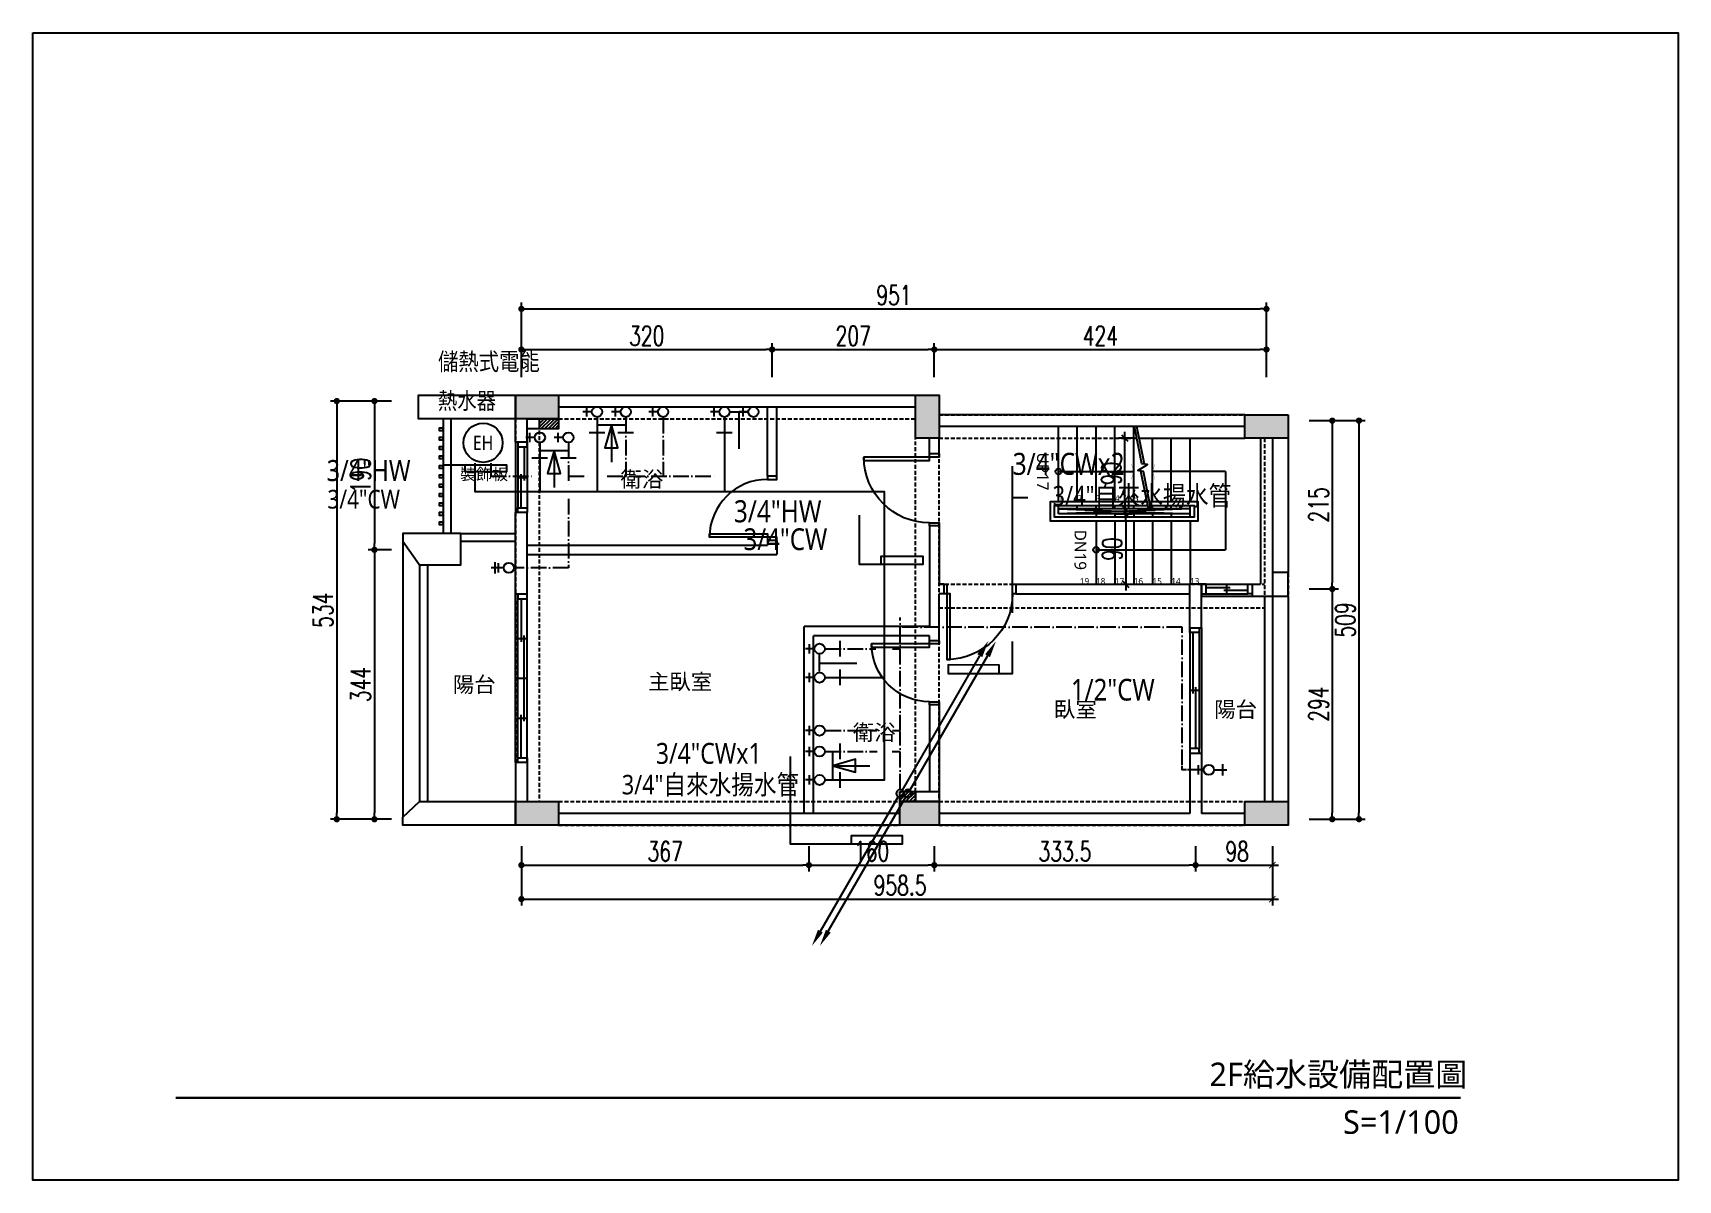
# Model space of a CAD drawing. Header units: inches. Extents: x 19 to 9919, y 324 to 1789.
# Drawn here: x 2619 to 4719, y 324 to 1789 of the extents above; entities that cross this region are included whole.
import ezdxf
from ezdxf.enums import TextEntityAlignment as Align

# ---------------------------------------------------------------- set-up
doc = ezdxf.new("R2010")
doc.units = ezdxf.units.IN
doc.header["$LTSCALE"] = 20
doc.header["$MEASUREMENT"] = 0
doc.linetypes.add('DASHDOT', pattern=[1.4, 1, -0.2, 0, -0.2])
doc.linetypes.add('HIDDEN', pattern=[0.375, 0.25, -0.125])
doc.layers.add('0_梁', color=30, linetype='HIDDEN', plot=False)
for name, color, linetype in [('17_柱', 6, 'Continuous'), ('19_RC牆', 4, 'Continuous'), ('20_裝飾構造物', 2, 'Continuous'), ('21_輕隔間牆', 65, 'Continuous'), ('22_平台、陽台、露台、室內階梯', 3, 'Continuous'), ('23_花台、雨庇', 3, 'Continuous'), ('24_樑', 7, 'Continuous'), ('26_樓梯、扶手、車道', 3, 'Continuous'), ('31_門窗', 134, 'Continuous'), ('34_開口', 7, 'Continuous'), ('44_空間名稱', 1, 'Continuous'), ('46_文字', 1, 'Continuous'), ('50_其他尺寸', 7, 'Continuous'), ('56_wall 材料_HATCH', 251, 'Continuous'), ('80_截斷線', 7, 'Continuous'), ('DW_Frame', 2, 'Continuous'), ('P-給水-冷水', 4, 'Continuous'), ('P-給水-套管', 5, 'Continuous'), ('P-給水-水表', 2, 'Continuous'), ('P-給水-熱水', 1, 'Continuous'), ('P-給水-熱水註記', 1, 'Continuous'), ('P-給水-註記', 4, 'Continuous')]:
    doc.layers.add(name, color=color, linetype=linetype)
doc.styles.add('CHT', font='msjh.ttc')
doc.styles.add('DimStyUse', font='romans.shx', dxfattribs={"width": 0.7})
doc.styles.add('TG_NOTE_TEXT', font='simplex.shx', dxfattribs={"width": 0.75, "bigfont": 'chineset.shx'})
doc.styles.add('WJJ', font='')
doc.styles.get('WJJ').set_extended_font_data('Yu Gothic UI Light')
doc.dimstyles.new('DOTM', dxfattribs={"dimtxt": 25, "dimasz": 8, "dimexe": 8, "dimexo": 0.625, "dimgap": 5, "dimtad": 1, "dimdsep": 46, "dimtxsty": 'DimStyUse', "dimblk": 'DOT', "dimcen": 10, "dimdle": 8, "dimazin": 3, "dimtfac": 1, "dimtix": 1, "dimtmove": 2, "dimatfit": 3, "dimfxl": 10, "dimtolj": 1})
doc.dimstyles.new('DOTSLASHM', dxfattribs={"dimtxt": 25, "dimasz": 8, "dimexe": 8, "dimexo": 0.625, "dimgap": 5, "dimtad": 1, "dimdsep": 46, "dimtxsty": 'DimStyUse', "dimblk1": 'DOT', "dimblk2": 'ARCHTICK', "dimsah": 1, "dimcen": 10, "dimdle": 8, "dimazin": 3, "dimtfac": 1, "dimtix": 1, "dimtmove": 2, "dimatfit": 3, "dimfxl": 10, "dimtolj": 1})
doc.dimstyles.new('SLASHM', dxfattribs={"dimtxt": 25, "dimasz": 12, "dimexe": 10, "dimexo": 0.625, "dimgap": 5, "dimtad": 1, "dimdec": 1, "dimdsep": 46, "dimtxsty": 'DimStyUse', "dimblk": 'SLASH', "dimcen": 10, "dimdle": 10, "dimadec": 1, "dimazin": 2, "dimtfac": 1, "dimtix": 1, "dimtmove": 2, "dimatfit": 2, "dimldrblk": 'SLASH', "dimfxl": 1, "dimtolj": 1})

msp = doc.modelspace()

# ---------------------------------------------------------------- texts
at = {"layer": '44_空間名稱', "style": 'WJJ'}
for s, p in [('衛浴', (3396.696, 1218.648)), ('主臥室', (3445.568, 960.139)), ('臥室', (3950.111, 924.773)), ('衛浴', (3693.298, 895.301))]:
    msp.add_text(s, height=20, dxfattribs=at).set_placement(p, align=Align.MIDDLE_CENTER)
at = {"layer": '46_文字', "style": 'WJJ'}
for s, p in [('2F給水設備配置圖', (4121.162, 443.644)), ('S=1/100', (4291.582, 382.765))]:
    msp.add_text(s, height=30, dxfattribs=at).set_placement(p)
at = {"layer": 'P-給水-水表', "style": 'CHT', "width": 0.85}
for s, height, p in [('儲熱式電能', 22.4, (3136.422, 1369.003)), ('熱水器', 21.4, (3136.114, 1318.874))]:
    msp.add_text(s, height=height, dxfattribs=at).set_placement(p, align=Align.MIDDLE_LEFT)
at = {"layer": 'P-給水-熱水註記', "style": 'CHT', "width": 0.85}
msp.add_text('3/4"HW', height=26.9, dxfattribs=at).set_placement((2994.338, 1229.79), align=Align.MIDDLE_LEFT)
at = {"layer": 'P-給水-註記', "style": 'CHT', "width": 0.85}
for s, height, p in [('3/4"CWx2', 28.1, (3870.009, 1238.298)), ('3/4"CW', 24, (2995.261, 1193.192)), ('3/4"自來水揚水管', 25.1, (3920.958, 1197.6)), ('3/4"HW', 28.1, (3514.082, 1177.764)), ('3/4"CW', 27.7, (3526.383, 1142.089)), ('1/2"CW', 27.7, (3944.331, 949.876)), ('3/4"CWx1', 26.6, (3414.439, 868.583)), ('3/4"自來水揚水管', 24.9, (3371.075, 828.705))]:
    msp.add_text(s, height=height, dxfattribs=at).set_placement(p, align=Align.MIDDLE_LEFT)

# ---------------------------------------------------------------- blocks, each defined once
blk = doc.blocks.new('A$Cc6de7170')
at = {"layer": '56_wall 材料_HATCH'}
h = blk.add_hatch(color=256, dxfattribs=at)
h.dxf.hatch_style = 1
h.paths.add_polyline_path([(55, 549), (55, 519), (0, 519), (0, 549)])
h = blk.add_hatch(color=256, dxfattribs=at)
h.dxf.hatch_style = 1
h.paths.add_polyline_path([(540.5, 494), (510.5, 494), (510.5, 549), (540.5, 549)])
h = blk.add_hatch(color=256, dxfattribs=at)
h.dxf.hatch_style = 1
h.paths.add_polyline_path([(986, 524), (986, 494), (931, 494), (931, 524)])
h = blk.add_hatch(color=256, dxfattribs=at)
h.dxf.hatch_style = 1
h.paths.add_polyline_path([(55, 30), (55, 0), (0, 0), (0, 30)])
h = blk.add_hatch(color=256, dxfattribs=at)
h.dxf.hatch_style = 1
h.paths.add_polyline_path([(540.5, 30), (540.5, 0), (490.5, 0), (490.5, 30)])
h = blk.add_hatch(color=256, dxfattribs=at)
h.dxf.hatch_style = 1
h.paths.add_polyline_path([(986, 30), (986, 0), (931, 0), (931, 30)])
at = {"layer": '17_柱'}
for points in [[(55, 549), (55, 519), (0, 519), (0, 549)], [(540.5, 494), (510.5, 494), (510.5, 549), (540.5, 549)], [(986, 524), (986, 494), (931, 494), (931, 524)], [(55, 30), (55, 0), (0, 0), (0, 30)], [(540.5, 30), (540.5, 0), (490.5, 0), (490.5, 30)], [(986, 30), (986, 0), (931, 0), (931, 30)]]:
    blk.add_lwpolyline(points, close=True, dxfattribs=at)
blk = doc.blocks.new('*U12')
at = {"color": 0}
for p, q in [((-4, -12), (-4, 0)), ((88, -12), (88, 0))]:
    blk.add_line(p, q, dxfattribs=at)
blk.add_lwpolyline([(0, 0), (0, 84), (4.4, 84), (4.4, 0)], close=True, dxfattribs=at)
blk.add_arc((0, 0), 84, 0, 90, dxfattribs=at)
at = {"layer": 'DW_Frame'}
for points in [[(-4, -12), (0, -12), (0, 0), (-4, 0)], [(88, 0), (84, 0), (84, -12), (88, -12)]]:
    blk.add_lwpolyline(points, dxfattribs=at)
at = {"color": 0, "style": 'TG_NOTE_TEXT', "width": 0.5, "flags": 1}
for tag, height, p in [('WH', 20, (92.3, 5)), ('DESC', 10, (27, 5))]:
    blk.add_attdef(tag, text='', height=height, dxfattribs=at).set_placement(p, align=Align.BOTTOM_LEFT)
for tag, p in [('NO', (-5, 5)), ('TYPE', (27, 5))]:
    blk.add_attdef(tag, text='', height=10, dxfattribs=at).set_placement(p, align=Align.BOTTOM_RIGHT)
blk = doc.blocks.new('*U8')
at = {"color": 0}
for p, q in [((-4, -12), (-4, 0)), ((78, -12), (78, 0))]:
    blk.add_line(p, q, dxfattribs=at)
blk.add_lwpolyline([(0, 0), (0, 74), (4.4, 74), (4.4, 0)], close=True, dxfattribs=at)
blk.add_arc((0, 0), 74, 0, 90, dxfattribs=at)
at = {"layer": 'DW_Frame'}
for points in [[(-4, -12), (0, -12), (0, 0), (-4, 0)], [(78, 0), (74, 0), (74, -12), (78, -12)]]:
    blk.add_lwpolyline(points, dxfattribs=at)
at = {"color": 0, "style": 'TG_NOTE_TEXT', "width": 0.5, "flags": 1}
for tag, height, p in [('WH', 20, (82.3, 5)), ('DESC', 10, (22, 5))]:
    blk.add_attdef(tag, text='', height=height, dxfattribs=at).set_placement(p, align=Align.BOTTOM_LEFT)
for tag, p in [('NO', (-5, 5)), ('TYPE', (22, 5))]:
    blk.add_attdef(tag, text='', height=10, dxfattribs=at).set_placement(p, align=Align.BOTTOM_RIGHT)
blk = doc.blocks.new('_Dot')
at = {"color": 0, "linetype": 'ByBlock', "lineweight": -2}
blk.add_line((-0.5, 0), (-1, 0), dxfattribs=at)
at = {"color": 0, "linetype": 'ByBlock', "const_width": 0.5}
blk.add_lwpolyline([(-0.25, 0, 1), (0.25, 0, 1)], format="xyb", close=True, dxfattribs=at)
blk = doc.blocks.new('*D92')
at = {"layer": '50_其他尺寸', "color": 0, "lineweight": -2}
for p, q in [((4248.2, 1293.5), (4285.9, 1293.5)), ((4277.9, 1285.5), (4277.9, 1086.5)), ((4248.2, 1078.5), (4285.9, 1078.5))]:
    blk.add_line(p, q, dxfattribs=at)
at = {"layer": 'Defpoints', "color": 0}
for p in [(4248.2, 1293.5), (4248.2, 1078.5), (4277.9, 1078.5)]:
    blk.add_point(p, dxfattribs=at)
at = {"layer": '50_其他尺寸', "color": 0, "lineweight": -2, "xscale": 8, "yscale": 8, "zscale": 8}
for p, rotation in [((4277.9, 1293.5), 90), ((4277.9, 1078.5), 270)]:
    blk.add_blockref('_Dot', p, dxfattribs=dict(at, rotation=rotation))
at = {"layer": '50_其他尺寸', "color": 225, "insert": (4260.4, 1186), "char_height": 25, "attachment_point": 5, "rotation": 90, "style": 'DimStyUse'}
blk.add_mtext('\\A1;215', dxfattribs=at)
blk = doc.blocks.new('*D93')
at = {"layer": '50_其他尺寸', "color": 0, "lineweight": -2}
for p, q in [((4248.2, 1078.5), (4285.9, 1078.5)), ((4277.9, 1070.5), (4277.9, 792.5)), ((4248.2, 784.5), (4285.9, 784.5))]:
    blk.add_line(p, q, dxfattribs=at)
at = {"layer": 'Defpoints', "color": 0}
for p in [(4248.2, 1078.5), (4248.2, 784.5), (4277.9, 784.5)]:
    blk.add_point(p, dxfattribs=at)
at = {"layer": '50_其他尺寸', "color": 0, "lineweight": -2, "xscale": 8, "yscale": 8, "zscale": 8}
for p, rotation in [((4277.9, 1078.5), 90), ((4277.9, 784.5), 270)]:
    blk.add_blockref('_Dot', p, dxfattribs=dict(at, rotation=rotation))
at = {"layer": '50_其他尺寸', "color": 225, "insert": (4260.4, 931.5), "char_height": 25, "attachment_point": 5, "rotation": 90, "style": 'DimStyUse'}
blk.add_mtext('\\A1;294', dxfattribs=at)
blk = doc.blocks.new('*D97')
at = {"layer": '50_其他尺寸', "color": 0, "lineweight": -2}
for p, q in [((4282.2, 1293.5), (4320, 1293.5)), ((4312, 1285.5), (4312, 792.5)), ((4275.9, 784.5), (4320, 784.5))]:
    blk.add_line(p, q, dxfattribs=at)
at = {"layer": 'Defpoints', "color": 0}
for p in [(4282.2, 1293.5), (4275.9, 784.5), (4312, 784.5)]:
    blk.add_point(p, dxfattribs=at)
at = {"layer": '50_其他尺寸', "color": 0, "lineweight": -2, "xscale": 8, "yscale": 8, "zscale": 8}
for p, rotation in [((4312, 1293.5), 90), ((4312, 784.5), 270)]:
    blk.add_blockref('_Dot', p, dxfattribs=dict(at, rotation=rotation))
at = {"layer": '50_其他尺寸', "color": 225, "insert": (4294.5, 1039), "char_height": 25, "attachment_point": 5, "rotation": 90, "style": 'DimStyUse'}
blk.add_mtext('\\A1;509', dxfattribs=at)
blk = doc.blocks.new('*D99')
at = {"layer": '50_其他尺寸', "color": 0, "lineweight": -2}
for p, q in [((3242.9, 1349), (3242.9, 1392.3)), ((3562.9, 1349), (3562.9, 1392.3)), ((3250.9, 1384.3), (3554.9, 1384.3))]:
    blk.add_line(p, q, dxfattribs=at)
at = {"layer": 'Defpoints', "color": 0}
for p in [(3562.9, 1384.3), (3242.9, 1349), (3562.9, 1349)]:
    blk.add_point(p, dxfattribs=at)
at = {"layer": '50_其他尺寸', "color": 0, "lineweight": -2, "xscale": 8, "yscale": 8, "zscale": 8, "rotation": 180}
blk.add_blockref('_Dot', (3242.9, 1384.3), dxfattribs=at)
at = {"layer": '50_其他尺寸', "color": 0, "lineweight": -2, "xscale": 8, "yscale": 8, "zscale": 8}
blk.add_blockref('_Dot', (3562.9, 1384.3), dxfattribs=at)
at = {"layer": '50_其他尺寸', "color": 225, "insert": (3402.9, 1401.8), "char_height": 25, "attachment_point": 5, "style": 'DimStyUse'}
blk.add_mtext('\\A1;320', dxfattribs=at)
blk = doc.blocks.new('*D100')
at = {"layer": '50_其他尺寸', "color": 0, "lineweight": -2}
for p, q in [((3562.9, 1349), (3562.9, 1392.3)), ((3769.9, 1349), (3769.9, 1392.3)), ((3570.9, 1384.3), (3761.9, 1384.3))]:
    blk.add_line(p, q, dxfattribs=at)
at = {"layer": 'Defpoints', "color": 0}
for p in [(3769.9, 1384.3), (3562.9, 1349), (3769.9, 1349)]:
    blk.add_point(p, dxfattribs=at)
at = {"layer": '50_其他尺寸', "color": 0, "lineweight": -2, "xscale": 8, "yscale": 8, "zscale": 8, "rotation": 180}
blk.add_blockref('_Dot', (3562.9, 1384.3), dxfattribs=at)
at = {"layer": '50_其他尺寸', "color": 0, "lineweight": -2, "xscale": 8, "yscale": 8, "zscale": 8}
blk.add_blockref('_Dot', (3769.9, 1384.3), dxfattribs=at)
at = {"layer": '50_其他尺寸', "color": 225, "insert": (3666.4, 1401.8), "char_height": 25, "attachment_point": 5, "style": 'DimStyUse'}
blk.add_mtext('\\A1;207', dxfattribs=at)
blk = doc.blocks.new('*D101')
at = {"layer": '50_其他尺寸', "color": 0, "lineweight": -2}
for p, q in [((3769.9, 1349), (3769.9, 1392.3)), ((4193.9, 1349), (4193.9, 1392.3)), ((3777.9, 1384.3), (4185.9, 1384.3))]:
    blk.add_line(p, q, dxfattribs=at)
at = {"layer": 'Defpoints', "color": 0}
for p in [(4193.9, 1384.3), (3769.9, 1349), (4193.9, 1349)]:
    blk.add_point(p, dxfattribs=at)
at = {"layer": '50_其他尺寸', "color": 0, "lineweight": -2, "xscale": 8, "yscale": 8, "zscale": 8, "rotation": 180}
blk.add_blockref('_Dot', (3769.9, 1384.3), dxfattribs=at)
at = {"layer": '50_其他尺寸', "color": 0, "lineweight": -2, "xscale": 8, "yscale": 8, "zscale": 8}
blk.add_blockref('_Dot', (4193.9, 1384.3), dxfattribs=at)
at = {"layer": '50_其他尺寸', "color": 225, "insert": (3981.9, 1401.8), "char_height": 25, "attachment_point": 5, "style": 'DimStyUse'}
blk.add_mtext('\\A1;424', dxfattribs=at)
blk = doc.blocks.new('*D105')
at = {"layer": '50_其他尺寸', "color": 0, "lineweight": -2}
for p, q in [((3242.9, 1349), (3242.9, 1444.2)), ((3250.9, 1436.2), (4185.9, 1436.2)), ((4193.9, 1349), (4193.9, 1444.2))]:
    blk.add_line(p, q, dxfattribs=at)
at = {"layer": 'Defpoints', "color": 0}
for p in [(4193.9, 1436.2), (3242.9, 1349), (4193.9, 1349)]:
    blk.add_point(p, dxfattribs=at)
at = {"layer": '50_其他尺寸', "color": 0, "lineweight": -2, "xscale": 8, "yscale": 8, "zscale": 8, "rotation": 180}
blk.add_blockref('_Dot', (3242.9, 1436.2), dxfattribs=at)
at = {"layer": '50_其他尺寸', "color": 0, "lineweight": -2, "xscale": 8, "yscale": 8, "zscale": 8}
blk.add_blockref('_Dot', (4193.9, 1436.2), dxfattribs=at)
at = {"layer": '50_其他尺寸', "color": 225, "insert": (3718.4, 1453.7), "char_height": 25, "attachment_point": 5, "style": 'DimStyUse'}
blk.add_mtext('\\A1;951', dxfattribs=at)
blk = doc.blocks.new('*D70')
at = {"layer": '50_其他尺寸', "color": 0, "lineweight": -2}
for p, q in [((3242.9, 750.1), (3242.9, 717.9)), ((3609.9, 750.1), (3609.9, 717.9)), ((3250.9, 725.9), (3601.9, 725.9))]:
    blk.add_line(p, q, dxfattribs=at)
at = {"layer": 'Defpoints', "color": 0}
for p in [(3242.9, 750.1), (3609.9, 750.1), (3609.9, 725.9)]:
    blk.add_point(p, dxfattribs=at)
at = {"layer": '50_其他尺寸', "color": 0, "lineweight": -2, "xscale": 8, "yscale": 8, "zscale": 8, "rotation": 180}
blk.add_blockref('_Dot', (3242.9, 725.9), dxfattribs=at)
at = {"layer": '50_其他尺寸', "color": 0, "lineweight": -2, "xscale": 8, "yscale": 8, "zscale": 8}
blk.add_blockref('_Dot', (3609.9, 725.9), dxfattribs=at)
at = {"layer": '50_其他尺寸', "color": 225, "insert": (3426.4, 743.4), "char_height": 25, "attachment_point": 5, "style": 'DimStyUse'}
blk.add_mtext('\\A1;367', dxfattribs=at)
blk = doc.blocks.new('*D71')
at = {"layer": '50_其他尺寸', "color": 0, "lineweight": -2}
for p, q in [((3609.9, 750.1), (3609.9, 717.9)), ((3769.9, 750.1), (3769.9, 717.9)), ((3617.9, 725.9), (3761.9, 725.9))]:
    blk.add_line(p, q, dxfattribs=at)
at = {"layer": 'Defpoints', "color": 0}
for p in [(3609.9, 750.1), (3769.9, 750.1), (3769.9, 725.9)]:
    blk.add_point(p, dxfattribs=at)
at = {"layer": '50_其他尺寸', "color": 0, "lineweight": -2, "xscale": 8, "yscale": 8, "zscale": 8, "rotation": 180}
blk.add_blockref('_Dot', (3609.9, 725.9), dxfattribs=at)
at = {"layer": '50_其他尺寸', "color": 0, "lineweight": -2, "xscale": 8, "yscale": 8, "zscale": 8}
blk.add_blockref('_Dot', (3769.9, 725.9), dxfattribs=at)
at = {"layer": '50_其他尺寸', "color": 225, "insert": (3689.9, 743.4), "char_height": 25, "attachment_point": 5, "style": 'DimStyUse'}
blk.add_mtext('\\A1;160', dxfattribs=at)
blk = doc.blocks.new('*D72')
at = {"layer": '50_其他尺寸', "color": 0, "lineweight": -2}
for p, q in [((3769.9, 750.1), (3769.9, 717.9)), ((4103.4, 750.1), (4103.4, 717.9)), ((3777.9, 725.9), (4095.4, 725.9))]:
    blk.add_line(p, q, dxfattribs=at)
at = {"layer": 'Defpoints', "color": 0}
for p in [(3769.9, 750.1), (4103.4, 750.1), (4103.4, 725.9)]:
    blk.add_point(p, dxfattribs=at)
at = {"layer": '50_其他尺寸', "color": 0, "lineweight": -2, "xscale": 8, "yscale": 8, "zscale": 8, "rotation": 180}
blk.add_blockref('_Dot', (3769.9, 725.9), dxfattribs=at)
at = {"layer": '50_其他尺寸', "color": 0, "lineweight": -2, "xscale": 8, "yscale": 8, "zscale": 8}
blk.add_blockref('_Dot', (4103.4, 725.9), dxfattribs=at)
at = {"layer": '50_其他尺寸', "color": 225, "insert": (3936.7, 743.4), "char_height": 25, "attachment_point": 5, "style": 'DimStyUse'}
blk.add_mtext('\\A1;333.5', dxfattribs=at)
blk = doc.blocks.new('_ArchTick')
at = {"color": 0, "linetype": 'ByBlock', "const_width": 0.15}
blk.add_lwpolyline([(-0.5, -0.5), (0.5, 0.5)], dxfattribs=at)
blk = doc.blocks.new('*D73')
at = {"layer": '50_其他尺寸', "color": 0, "lineweight": -2}
for p, q in [((4103.4, 750.1), (4103.4, 717.9)), ((4201.4, 750.1), (4201.4, 717.9)), ((4111.4, 725.9), (4209.4, 725.9))]:
    blk.add_line(p, q, dxfattribs=at)
at = {"layer": 'Defpoints', "color": 0}
for p in [(4103.4, 750.1), (4201.4, 750.1), (4201.4, 725.9)]:
    blk.add_point(p, dxfattribs=at)
at = {"layer": '50_其他尺寸', "color": 0, "lineweight": -2, "xscale": 8, "yscale": 8, "zscale": 8, "rotation": 180}
blk.add_blockref('_Dot', (4103.4, 725.9), dxfattribs=at)
at = {"layer": '50_其他尺寸', "color": 0, "lineweight": -2, "xscale": 8, "yscale": 8, "zscale": 8}
blk.add_blockref('_ArchTick', (4201.4, 725.9), dxfattribs=at)
at = {"layer": '50_其他尺寸', "color": 225, "insert": (4156.4, 743.4), "char_height": 25, "attachment_point": 5, "style": 'DimStyUse'}
blk.add_mtext('\\A1;98', dxfattribs=at)
blk = doc.blocks.new('*D79')
at = {"layer": '50_其他尺寸', "color": 0, "lineweight": -2}
for p, q in [((3242.9, 750.1), (3242.9, 674.5)), ((4201.4, 750.1), (4201.4, 674.5)), ((3250.9, 682.5), (4209.4, 682.5))]:
    blk.add_line(p, q, dxfattribs=at)
at = {"layer": 'Defpoints', "color": 0}
for p in [(3242.9, 750.1), (4201.4, 750.1), (4201.4, 682.5)]:
    blk.add_point(p, dxfattribs=at)
at = {"layer": '50_其他尺寸', "color": 0, "lineweight": -2, "xscale": 8, "yscale": 8, "zscale": 8, "rotation": 180}
blk.add_blockref('_Dot', (3242.9, 682.5), dxfattribs=at)
at = {"layer": '50_其他尺寸', "color": 0, "lineweight": -2, "xscale": 8, "yscale": 8, "zscale": 8}
blk.add_blockref('_ArchTick', (4201.4, 682.5), dxfattribs=at)
at = {"layer": '50_其他尺寸', "color": 225, "insert": (3726.2, 700), "char_height": 25, "attachment_point": 5, "style": 'DimStyUse'}
blk.add_mtext('\\A1;958.5', dxfattribs=at)
blk = doc.blocks.new('*D80')
at = {"layer": '50_其他尺寸', "color": 0, "lineweight": -2}
for p, q in [((3077.1, 1318.5), (3047.3, 1318.5)), ((3055.3, 1310.5), (3055.3, 1136.5)), ((3077.1, 1128.5), (3047.3, 1128.5))]:
    blk.add_line(p, q, dxfattribs=at)
at = {"layer": 'Defpoints', "color": 0}
for p in [(3077.1, 1318.5), (3055.3, 1128.5), (3077.1, 1128.5)]:
    blk.add_point(p, dxfattribs=at)
at = {"layer": '50_其他尺寸', "color": 0, "lineweight": -2, "xscale": 8, "yscale": 8, "zscale": 8}
for p, rotation in [((3055.3, 1318.5), 90), ((3055.3, 1128.5), 270)]:
    blk.add_blockref('_Dot', p, dxfattribs=dict(at, rotation=rotation))
at = {"layer": '50_其他尺寸', "color": 225, "insert": (3037.8, 1223.5), "char_height": 25, "attachment_point": 5, "rotation": 90, "style": 'DimStyUse'}
blk.add_mtext('\\A1;190', dxfattribs=at)
blk = doc.blocks.new('*D81')
at = {"layer": '50_其他尺寸', "color": 0, "lineweight": -2}
for p, q in [((3077.1, 1128.5), (3047.3, 1128.5)), ((3055.3, 1120.5), (3055.3, 792.5)), ((3077.1, 784.5), (3047.3, 784.5))]:
    blk.add_line(p, q, dxfattribs=at)
at = {"layer": 'Defpoints', "color": 0}
for p in [(3077.1, 1128.5), (3055.3, 784.5), (3077.1, 784.5)]:
    blk.add_point(p, dxfattribs=at)
at = {"layer": '50_其他尺寸', "color": 0, "lineweight": -2, "xscale": 8, "yscale": 8, "zscale": 8}
for p, rotation in [((3055.3, 1128.5), 90), ((3055.3, 784.5), 270)]:
    blk.add_blockref('_Dot', p, dxfattribs=dict(at, rotation=rotation))
at = {"layer": '50_其他尺寸', "color": 225, "insert": (3037.8, 956.5), "char_height": 25, "attachment_point": 5, "rotation": 90, "style": 'DimStyUse'}
blk.add_mtext('\\A1;344', dxfattribs=at)
blk = doc.blocks.new('*D82')
at = {"layer": '50_其他尺寸', "color": 0, "lineweight": -2}
for p, q in [((3077.1, 1318.5), (2999.2, 1318.5)), ((3007.2, 1310.5), (3007.2, 792.5)), ((3077.1, 784.5), (2999.2, 784.5))]:
    blk.add_line(p, q, dxfattribs=at)
at = {"layer": 'Defpoints', "color": 0}
for p in [(3077.1, 1318.5), (3007.2, 784.5), (3077.1, 784.5)]:
    blk.add_point(p, dxfattribs=at)
at = {"layer": '50_其他尺寸', "color": 0, "lineweight": -2, "xscale": 8, "yscale": 8, "zscale": 8}
for p, rotation in [((3007.2, 1318.5), 90), ((3007.2, 784.5), 270)]:
    blk.add_blockref('_Dot', p, dxfattribs=dict(at, rotation=rotation))
at = {"layer": '50_其他尺寸', "color": 225, "insert": (2989.7, 1051.5), "char_height": 25, "attachment_point": 5, "rotation": 90, "style": 'DimStyUse'}
blk.add_mtext('\\A1;534', dxfattribs=at)
blk = doc.blocks.new('*U11')
at = {"color": 0}
for p, q in [((0, 15), (0, 0)), ((6, 15), (59, 15)), ((6, 11), (36.5, 11)), ((6, 3), (59, 3)), ((59, 7), (28.5, 7)), ((32.5, 3), (32.5, 15))]:
    blk.add_line(p, q, dxfattribs=at)
at = {"layer": 'DW_Frame'}
for points in [[(0, 3), (6, 3), (6, 15), (0, 15)], [(65, 3), (59, 3), (59, 15), (65, 15)]]:
    blk.add_lwpolyline(points, dxfattribs=at)
blk = doc.blocks.new('*U13')
at = {"color": 0}
for p, q in [((0, -15), (0, 0)), ((6, -3), (84, -3)), ((6, -11), (49, -11)), ((6, -15), (84, -15)), ((84, -7), (41, -7)), ((45, -3), (45, -15))]:
    blk.add_line(p, q, dxfattribs=at)
at = {"layer": 'DW_Frame'}
for points in [[(0, -3), (6, -3), (6, -15), (0, -15)], [(90, -3), (84, -3), (84, -15), (90, -15)]]:
    blk.add_lwpolyline(points, dxfattribs=at)
blk = doc.blocks.new('*U14')
at = {"color": 0}
for p, q in [((0, -15), (0, 0)), ((6, -3), (209, -3)), ((6, -7), (60.75, -7)), ((6, -15), (209, -15)), ((52.75, -11), (162.25, -11)), ((56.75, -3), (56.75, -15)), ((107.5, -3), (107.5, -15)), ((209, -7), (154.25, -7)), ((158.25, -3), (158.25, -15))]:
    blk.add_line(p, q, dxfattribs=at)
at = {"layer": 'DW_Frame'}
for points in [[(0, -3), (6, -3), (6, -15), (0, -15)], [(215, -3), (209, -3), (209, -15), (215, -15)]]:
    blk.add_lwpolyline(points, dxfattribs=at)
blk = doc.blocks.new('*U60')
at = {"color": 0}
for p, q in [((0, -15), (0, 0)), ((6, -3), (154, -3)), ((6, -11), (84, -11)), ((6, -15), (154, -15)), ((154, -7), (76, -7)), ((80, -3), (80, -15))]:
    blk.add_line(p, q, dxfattribs=at)
at = {"layer": 'DW_Frame'}
for points in [[(0, -3), (6, -3), (6, -15), (0, -15)], [(160, -3), (154, -3), (154, -15), (160, -15)]]:
    blk.add_lwpolyline(points, dxfattribs=at)
blk = doc.blocks.new('SLASH')
at = {"color": 7}
blk.add_line((-1, 0), (1, 0), dxfattribs=at)
at = {"color": 225, "linetype": 'Continuous'}
blk.add_line((-0.5, -0.5), (0.5, 0.5), dxfattribs=at)
blk = doc.blocks.new('*D65')
at = {"layer": '50_其他尺寸', "color": 0, "lineweight": -2}
for p, q in [((765, 397.4), (787, 397.4)), ((779, 389.4), (779, 315.5)), ((765, 307.5), (787, 307.5))]:
    blk.add_line(p, q, dxfattribs=at)
at = {"layer": 'Defpoints', "color": 0}
for p in [(765, 397.4), (765, 307.5), (779, 307.5)]:
    blk.add_point(p, dxfattribs=at)
at = {"layer": '50_其他尺寸', "color": 0, "lineweight": -2, "xscale": 8, "yscale": 8, "zscale": 8}
for p, rotation in [((779, 397.4), 90), ((779, 307.5), 270)]:
    blk.add_blockref('SLASH', p, dxfattribs=dict(at, rotation=rotation))
at = {"layer": '50_其他尺寸', "color": 225, "insert": (761.5, 352.5), "char_height": 25, "attachment_point": 5, "rotation": 90, "style": 'DimStyUse'}
blk.add_mtext('\\A1;90', dxfattribs=at)
blk = doc.blocks.new('*D66')
at = {"layer": '50_其他尺寸', "color": 0, "lineweight": -2}
for p, q in [((789, 494), (769.8, 494)), ((777.8, 412), (777.8, 486)), ((789, 404), (769.8, 404))]:
    blk.add_line(p, q, dxfattribs=at)
at = {"layer": 'Defpoints', "color": 0}
for p in [(777.8, 494), (789, 494), (789, 404)]:
    blk.add_point(p, dxfattribs=at)
at = {"layer": '50_其他尺寸', "color": 0, "lineweight": -2, "xscale": 8, "yscale": 8, "zscale": 8}
for p, rotation in [((777.8, 494), 90), ((777.8, 404), 270)]:
    blk.add_blockref('SLASH', p, dxfattribs=dict(at, rotation=rotation))
at = {"layer": '50_其他尺寸', "color": 225, "insert": (760.3, 449), "char_height": 25, "attachment_point": 5, "rotation": 90, "style": 'DimStyUse'}
blk.add_mtext('\\A1;90', dxfattribs=at)
blk = doc.blocks.new('A$C11e5d1e7')
at = {"layer": '0_梁', "color": 0}
for p, q in [((55, 549), (510.5, 549)), ((0, 519), (0, 30)), ((30, 519), (30, 30)), ((55, 519), (510.5, 519)), ((540.5, 524), (931, 524)), ((510.5, 35), (510.5, 494)), ((540.5, 494), (931, 494)), ((540.5, 35), (540.5, 494)), ((956, 494), (956, 30)), ((986, 494), (986, 30)), ((540.5, 307.5), (956, 307.5)), ((540.5, 277.5), (956, 277.5)), ((55, 30), (490.5, 30)), ((540.5, 30), (931, 30)), ((55, 0), (490.5, 0)), ((540.5, 0), (931, 0))]:
    blk.add_line(p, q, dxfattribs=at)
blk = doc.blocks.new('P_EH')
blk.add_circle((0, 0), 25)
at = {"style": 'CHT', "width": 0.85}
blk.add_text('EH', height=18, dxfattribs=at).set_placement((0, 0), align=Align.MIDDLE_CENTER)
blk = doc.blocks.new('P_OUT')
for p, q in [((-6.5, 0), (-18, 0)), ((-13, -6), (-13, 6))]:
    blk.add_line(p, q)
blk.add_circle((0, 0), 6.5)
blk = doc.blocks.new('A$C6b783a5e')
at = {"layer": '21_輕隔間牆'}
h = blk.add_hatch(dxfattribs=at)
h.set_pattern_fill('ANSI31', color=256)
h.set_pattern_definition([(45, (191.4007, -12156.682), (-2.245064, 2.245064), [])])
h.paths.add_polyline_path([(55, 519), (30, 519), (30, 506), (55, 506)])
h = blk.add_hatch(dxfattribs=at)
h.set_pattern_fill('ANSI31', color=256)
h.set_pattern_definition([(45, (171.4007, -12161.682), (-2.245064, 2.245064), [])])
h.paths.add_polyline_path([(510.5, 43), (490.5, 43), (490.5, 30), (510.5, 30)])
at = {"layer": '19_RC牆'}
for p, q in [((55, 549), (510.5, 549)), ((55, 534), (510.5, 534)), ((0, 489), (0, 519)), ((15, 489), (15, 519)), ((931, 524), (540.5, 524)), ((931, 509), (540.5, 509)), ((15, 489), (0, 489)), ((951, 494), (951, 307.5)), ((966, 494), (966, 292.5)), ((15, 399), (0, 399)), ((0, 295), (0, 399)), ((15, 295), (15, 399)), ((15, 295), (0, 295)), ((875.5, 307.5), (860.5, 307.5)), ((860.5, 252), (860.5, 307.5)), ((875.5, 252), (875.5, 307.5)), ((940.5, 307.5), (951, 307.5)), ((940.5, 292.5), (940.5, 307.5)), ((940.5, 292.5), (966, 292.5)), ((860.5, 252), (875.5, 252)), ((860.5, 92), (860.5, 15)), ((860.5, 92), (875.5, 92)), ((875.5, 92), (875.5, 15)), ((0, 80), (0, 30)), ((15, 80), (0, 80)), ((15, 80), (15, 30)), ((490.5, 15), (55, 15)), ((490.5, 0), (55, 0)), ((860.5, 15), (540.5, 15)), ((931, 0), (540.5, 0)), ((931, 15), (875.5, 15))]:
    blk.add_line(p, q, dxfattribs=at)
at = {"layer": '20_裝飾構造物'}
for points in [[(0, 549), (0, 519), (-124, 519), (-124, 549)], [(-124, 372.5), (-144, 372.5), (-144, 362.5), (-122.5, 332.5), (-70, 332.5), (-70, 372.5)], [(966, 292.5), (986, 292.5), (986, 322.5), (966, 322.5)], [(-124, 0), (-144, 0), (-144, 10), (-122.5, 30), (0, 30), (0, 0)]]:
    blk.add_lwpolyline(points, close=True, dxfattribs=at)
at = {"layer": '21_輕隔間牆'}
for points in [[(15, 519), (55, 519), (55, 506), (15, 506)], [(490.5, 43), (540.5, 43), (540.5, 30), (490.5, 30)]]:
    blk.add_lwpolyline(points, close=True, dxfattribs=at)
at = {"layer": '22_平台、陽台、露台、室內階梯'}
for p, q in [((-70, 372.5), (0, 372.5)), ((-70, 362.5), (0, 362.5)), ((-122.5, 332.5), (-122.5, 30)), ((-112.5, 332.5), (-112.5, 30)), ((956, 292.5), (956, 30)), ((966, 292.5), (966, 30)), ((986, 292.5), (986, 30))]:
    blk.add_line(p, q, dxfattribs=at)
at = {"layer": '23_花台、雨庇'}
for p, q in [((-92.5, 519), (-92.5, 372.5)), ((-82.5, 519), (-82.5, 372.5)), ((986, 494), (986, 322.5)), ((-144, 362.5), (-144, 10))]:
    blk.add_line(p, q, dxfattribs=at)
for points in [[(-92.5, 507), (-97.5, 507), (-97.5, 504), (-92.5, 504)], [(-92.5, 495), (-97.5, 495), (-97.5, 492), (-92.5, 492)], [(-92.5, 483), (-97.5, 483), (-97.5, 480), (-92.5, 480)], [(-92.5, 471), (-97.5, 471), (-97.5, 468), (-92.5, 468)], [(-92.5, 459), (-97.5, 459), (-97.5, 456), (-92.5, 456)], [(-92.5, 447), (-97.5, 447), (-97.5, 444), (-92.5, 444)], [(-92.5, 435), (-97.5, 435), (-97.5, 432), (-92.5, 432)], [(-92.5, 423), (-97.5, 423), (-97.5, 420), (-92.5, 420)], [(-92.5, 411), (-97.5, 411), (-97.5, 408), (-92.5, 408)], [(-92.5, 399), (-97.5, 399), (-97.5, 396), (-92.5, 396)], [(-92.5, 387), (-97.5, 387), (-97.5, 384), (-92.5, 384)]]:
    blk.add_lwpolyline(points, close=True, dxfattribs=at)
at = {"layer": '24_樑'}
for p, q in [((30, 519), (30, 506)), ((797.06, 494), (931, 494)), ((510.5, 43), (510.5, 30))]:
    blk.add_line(p, q, dxfattribs=at)
at = {"layer": '26_樓梯、扶手、車道'}
for p, q in [((693, 413.25), (693, 509)), ((717, 413.25), (717, 509)), ((741, 413.25), (741, 509)), ((765, 413.25), (765, 509)), ((789, 413.25), (789, 509)), ((813, 413.25), (813, 494)), ((837, 413.25), (837, 494)), ((861, 413.25), (861, 494)), ((693, 451.5), (789, 451.5)), ((906.13, 451.5), (813, 451.5)), ((906.13, 451.5), (906.13, 351.5)), ((693, 397.45), (693, 408.25)), ((861, 404.05), (693, 404.05)), ((717, 404.05), (717, 408.25)), ((741, 404.05), (741, 408.25)), ((765, 404.05), (765, 408.25)), ((789, 404.05), (789, 408.25)), ((813, 404.05), (813, 408.25)), ((837, 404.05), (837, 408.25)), ((861, 393.25), (861, 408.25)), ((861, 397.45), (693, 397.45)), ((741, 397.45), (741, 393.25)), ((741, 388.25), (741, 307.5)), ((765, 397.45), (765, 393.25)), ((765, 388.25), (765, 307.5)), ((789, 397.45), (789, 393.25)), ((789, 388.25), (789, 307.5)), ((813, 397.45), (813, 393.25)), ((813, 388.25), (813, 307.5)), ((837, 397.45), (837, 393.25)), ((837, 388.25), (837, 307.5)), ((861, 388.25), (861, 307.5)), ((741, 351.5), (906.13, 351.5))]:
    blk.add_line(p, q, dxfattribs=at)
at = {"layer": '26_樓梯、扶手、車道', "const_width": 0.25}
for points in [[(785.9, 461.26), (789, 451.5), (785.9, 441.74)], [(816.1, 461.26), (813, 451.5), (816.1, 441.74)]]:
    blk.add_lwpolyline(points, dxfattribs=at)
at = {"layer": '26_樓梯、扶手、車道'}
for points in [[(809, 413.25), (871, 413.25), (871, 388.25), (683, 388.25), (683, 413.25), (805.94, 413.25)], [(810, 408.25), (866, 408.25), (866, 393.25), (688, 393.25), (688, 408.25), (806.94, 408.25)]]:
    blk.add_lwpolyline(points, dxfattribs=at)
for centre in [(693, 451.5), (741, 351.5)]:
    blk.add_circle(centre, 3.75, dxfattribs=at)
at = {"layer": '31_門窗'}
for p, q in [((0, 489), (0, 399)), ((15, 489), (15, 399)), ((0, 80), (0, 295)), ((15, 80), (15, 295)), ((875.5, 307.5), (940.5, 307.5)), ((875.5, 292.5), (940.5, 292.5)), ((860.5, 252), (860.5, 92)), ((875.5, 252), (875.5, 92))]:
    blk.add_line(p, q, dxfattribs=at)
at = {"layer": '34_開口'}
for p, q in [((693, 404.05), (861, 397.45)), ((861, 404.05), (693, 397.45))]:
    blk.add_line(p, q, dxfattribs=at)
at = {"layer": '80_截斷線'}
for p, q in [((802.66, 460.98), (793.06, 509)), ((807.94, 404.05), (798.31, 452.14))]:
    blk.add_line(p, q, dxfattribs=at)
at = {"layer": '80_截斷線', "linetype": 'Continuous'}
blk.add_lwpolyline([(811, 404.05), (801.47, 451.66), (794.24, 452.76), (806.73, 460.36), (799.51, 461.46), (790, 509)], dxfattribs=at)
at = {"layer": '31_門窗', "xscale": -1.000000000000003, "rotation": 90}
blk.add_blockref('*U13', (0, 489), dxfattribs=at)
at = {"layer": '31_門窗'}
for name, p, rotation in [('*U14', (0, 80), 90), ('*U60', (875.5, 252), 270)]:
    blk.add_blockref(name, p, dxfattribs=dict(at, rotation=rotation))
blk.add_blockref('*U11', (875.5, 292.5), dxfattribs=at)
at = {"layer": '44_空間名稱', "style": 'WJJ'}
for s, height, p in [('裝飾板', 15, (-40.18, 448.21)), ('陽台', 20, (-52.7, 179.57)), ('陽台', 20, (919.21, 147.78))]:
    blk.add_text(s, height=height, dxfattribs=at).set_placement(p, align=Align.MIDDLE_CENTER)
at = {"layer": '46_文字', "style": 'WJJ'}
for s, p in [('UP17', (673, 451.5)), ('DN19', (721, 351.5))]:
    blk.add_text(s, height=15, rotation=270, dxfattribs=at).set_placement(p, align=Align.MIDDLE)
for s, p in [('1', (693, 413.25)), ('2', (717, 413.25)), ('3', (741, 413.25)), ('4', (765, 413.25)), ('5', (789, 413.25)), ('19', (720.22, 307.5)), ('18', (741, 307.5)), ('17', (765, 307.5)), ('16', (789, 307.5)), ('15', (813, 307.5)), ('14', (837, 307.5)), ('13', (861, 307.5))]:
    blk.add_text(s, height=8, dxfattribs=at).set_placement(p)
at = {"layer": '50_其他尺寸'}
for base, p1, p2, picture, middle in [((777.76314816, 494), (789, 404.05), (789, 494), '*D66', (760.26314816, 449.025)), ((779.00540878, 307.5), (765, 397.45), (765, 307.5), '*D65', (761.50540878, 352.475))]:
    dim = blk.add_linear_dim(base=base, p1=p1, p2=p2, angle=90, dimstyle='SLASHM', override={"dimtxt": 25, "dimasz": 8, "dimexe": 8, "dimexo": 0, "dimgap": 5, "dimdle": 8}, dxfattribs=at)
    dim.commit()
    dim.dimension.update_dxf_attribs({"geometry": picture, "text_midpoint": middle})

# ---------------------------------------------------------------- dimensions: what is measured, and where the dimension line sits
at = {"layer": '50_其他尺寸'}
for base, p1, p2, dimstyle, picture, middle in [((4193.925, 1436.167), (3242.925, 1348.952), (4193.925, 1348.952), 'DOTM', '*D105', (3718.425, 1453.667)), ((3562.925, 1384.338), (3242.925, 1348.952), (3562.925, 1348.952), 'DOTM', '*D99', (3402.925, 1401.838)), ((3769.925, 1384.338), (3562.925, 1348.952), (3769.925, 1348.952), 'DOTM', '*D100', (3666.425, 1401.838)), ((4193.925, 1384.338), (3769.925, 1348.952), (4193.925, 1348.952), 'DOTM', '*D101', (3981.925, 1401.838)), ((3609.925, 725.884), (3242.925, 750.094), (3609.925, 750.094), 'DOTM', '*D70', (3426.425, 743.384)), ((3769.925, 725.884), (3609.925, 750.094), (3769.925, 750.094), 'DOTM', '*D71', (3689.925, 743.384)), ((4103.425, 725.884), (3769.925, 750.094), (4103.425, 750.094), 'DOTM', '*D72', (3936.675, 743.384)), ((4201.425, 725.884), (4103.425, 750.094), (4201.425, 750.094), 'DOTSLASHM', '*D73', (4156.425, 743.384)), ((4201.425, 682.463), (3242.925, 750.094), (4201.425, 750.094), 'DOTSLASHM', '*D79', (3726.175, 699.963))]:
    dim = msp.add_linear_dim(base=base, p1=p1, p2=p2, dimstyle=dimstyle, override={"dimtxt": 25, "dimasz": 8, "dimexe": 8, "dimexo": 0, "dimgap": 5, "dimdle": 8}, dxfattribs=at)
    dim.commit()
    dim.dimension.update_dxf_attribs({"geometry": picture, "text_midpoint": middle})
for base, p1, p2, picture, middle in [((3007.206, 784.489), (3077.111, 1318.489), (3077.111, 784.489), '*D82', (2989.706, 1051.489)), ((3055.275, 1128.489), (3077.111, 1318.489), (3077.111, 1128.489), '*D80', (3037.775, 1223.489)), ((4277.947, 1078.489), (4248.157, 1293.489), (4248.157, 1078.489), '*D92', (4260.447, 1185.989)), ((4312.022, 784.489), (4282.232, 1293.489), (4275.947, 784.489), '*D97', (4294.522, 1038.989)), ((3055.275, 784.489), (3077.111, 1128.489), (3077.111, 784.489), '*D81', (3037.775, 956.489)), ((4277.947, 784.489), (4248.157, 1078.489), (4248.157, 784.489), '*D93', (4260.447, 931.489))]:
    dim = msp.add_linear_dim(base=base, p1=p1, p2=p2, angle=90, dimstyle='DOTM', override={"dimtxt": 25, "dimasz": 8, "dimexe": 8, "dimexo": 0, "dimgap": 5, "dimdle": 8}, dxfattribs=at)
    dim.commit()
    dim.dimension.update_dxf_attribs({"geometry": picture, "text_midpoint": middle})

# ---------------------------------------------------------------- hatches: boundary and pattern name
at = {"layer": 'P-給水-冷水'}
h = msp.add_hatch(color=256, dxfattribs=at)
h.dxf.hatch_style = 1
h.paths.add_polyline_path([(3824.698, 995.187), (3831.156, 991.497), (3838.845, 1012.102), (3824.698, 995.187)])
h = msp.add_hatch(color=256, dxfattribs=at)
h.dxf.hatch_style = 1
h.paths.add_polyline_path([(3834.847, 995.187), (3840.997, 991.497), (3848.686, 1012.102), (3834.847, 995.187)])
h = msp.add_hatch(color=256, dxfattribs=at)
h.dxf.hatch_style = 1
h.paths.add_polyline_path([(3627.564, 639.67), (3621.413, 643.361), (3613.725, 622.756), (3627.564, 639.67)])
h = msp.add_hatch(color=256, dxfattribs=at)
h.dxf.hatch_style = 1
h.paths.add_polyline_path([(3637.713, 639.67), (3631.562, 643.361), (3623.874, 622.756), (3637.713, 639.67)])

# ---------------------------------------------------------------- linework, layer by layer
at = {"layer": '21_輕隔間牆'}
for p, q in [((3556.925, 1222.489), (3556.925, 1310.989)), ((3568.925, 1222.489), (3568.925, 1310.989)), ((3763.925, 1250.989), (3763.925, 1270.989)), ((3775.925, 1250.989), (3775.925, 1270.989)), ((3775.925, 1250.989), (3763.925, 1250.989)), ((3568.925, 1222.489), (3556.925, 1222.489)), ((3763.925, 1158.989), (3763.925, 1030.489)), ((3775.925, 1158.989), (3763.925, 1158.989)), ((3775.925, 1158.989), (3775.925, 1084.489)), ((3250.425, 1134.489), (3556.925, 1134.489)), ((3556.925, 1140.489), (3556.925, 1134.489)), ((3568.925, 1140.489), (3556.925, 1140.489)), ((3568.925, 1140.489), (3568.925, 1122.489)), ((3250.425, 1122.489), (3568.925, 1122.489)), ((3781.925, 1084.489), (3775.925, 1084.489)), ((3775.925, 1012.489), (3775.925, 1072.489)), ((3781.925, 1072.489), (3775.925, 1072.489)), ((3781.925, 1084.489), (3781.925, 1072.489)), ((3873.925, 1084.489), (4095.925, 1084.489)), ((3873.925, 1084.489), (3873.925, 1072.489)), ((3873.925, 1072.489), (4095.925, 1072.489)), ((3603.925, 791.989), (3603.925, 1030.489)), ((3763.925, 1030.489), (3603.925, 1030.489)), ((3615.925, 791.989), (3615.925, 1018.489)), ((3763.925, 1018.489), (3615.925, 1018.489)), ((3763.925, 1012.489), (3763.925, 1018.489)), ((3775.925, 1012.489), (3763.925, 1012.489)), ((3763.925, 930.489), (3763.925, 819.989)), ((3775.925, 930.489), (3763.925, 930.489)), ((3775.925, 930.489), (3775.925, 819.989))]:
    msp.add_line(p, q, dxfattribs=at)
at = {"layer": '46_文字', "const_width": 3}
msp.add_lwpolyline([(2801.584, 428.627), (4441.584, 428.627)], dxfattribs=at)
at = {"layer": 'Defpoints'}
msp.add_lwpolyline([(2619.328, 1788.65), (4719.328, 1788.65), (4719.328, 323.65), (2619.328, 323.65)], close=True, dxfattribs=at)
at = {"layer": 'P-給水-冷水'}
for points in [[(3509.469, 1304.573), (3531.304, 1304.573)], [(3520.54, 1304.573), (3520.54, 1257.519)], [(3339.399, 1287.966), (3375.996, 1287.966)], [(3357.851, 1287.966), (3349.547, 1258.75), (3365.847, 1258.75), (3357.851, 1287.966)], [(3357.851, 1287.966), (3357.851, 1240.605)], [(3365.847, 1278.432), (3385.837, 1278.432)], [(3266.511, 1255.367), (3302.801, 1255.367)], [(3284.656, 1255.367), (3276.353, 1226.15), (3292.96, 1226.15), (3284.656, 1255.367)], [(3284.656, 1255.367), (3284.656, 1208.006)], [(3292.652, 1245.833), (3312.95, 1245.833)], [(3219.458, 1105.595), (3204.081, 1105.595)], [(3209.001, 1112.975), (3209.001, 1098.214)], [(3649.707, 992.419), (3649.707, 1012.41)], [(3623.566, 973.045), (3623.566, 994.88)], [(3716.443, 1002.261), (3726.285, 1002.261)], [(3827.773, 993.342), (3728.745, 821.734)], [(3837.922, 993.342), (3738.586, 821.734)], [(3623.566, 983.808), (3670.928, 983.808)], [(3640.481, 834.651), (3640.481, 870.941)], [(3640.481, 852.796), (3669.39, 844.493), (3669.39, 861.1), (3640.481, 852.796)], [(3649.707, 861.1), (3649.707, 881.09)], [(3716.136, 870.941), (3726.285, 870.941)], [(3640.481, 852.796), (3687.535, 852.796)], [(4091.95, 847.568), (4086.107, 847.568), (4086.107, 852.181)], [(4127.933, 847.568), (4143.31, 847.568)], [(4138.082, 840.187), (4138.082, 854.641)], [(3721.057, 817.429), (3721.979, 814.969), (3723.824, 813.123), (3726.285, 812.201), (3728.745, 813.123), (3730.59, 814.969), (3731.205, 817.429), (3730.59, 819.889), (3728.745, 821.734), (3726.285, 822.35), (3723.824, 821.734), (3721.979, 819.889), (3721.057, 817.429)], [(3731.205, 817.429), (3730.59, 819.889), (3728.745, 821.734), (3726.285, 822.35), (3723.824, 821.734), (3721.979, 819.889), (3721.364, 817.429), (3721.979, 814.969), (3723.824, 813.123), (3726.285, 812.201), (3728.745, 813.123), (3730.59, 814.969), (3731.82, 819.889), (3733.666, 821.734), (3736.126, 822.35), (3738.586, 821.734), (3740.432, 819.889), (3741.354, 817.429), (3740.432, 814.969), (3738.586, 813.123), (3736.126, 812.201), (3733.666, 813.123), (3731.82, 814.969), (3731.205, 817.429)], [(3741.354, 817.429), (3740.432, 819.889), (3738.586, 821.734), (3736.126, 822.35), (3733.666, 821.734), (3731.821, 819.889), (3731.205, 817.429), (3731.821, 814.969), (3733.666, 813.123), (3736.126, 812.201), (3738.586, 813.123), (3740.432, 814.969), (3741.354, 817.429)], [(3624.489, 641.516), (3723.824, 813.123)], [(3634.638, 641.516), (3733.666, 813.123)]]:
    msp.add_lwpolyline(points, dxfattribs=at)
at = {"layer": 'P-給水-冷水', "linetype": 'DASHDOT'}
for points in [[(3375.996, 1297.192), (3375.996, 1222.767)], [(3423.665, 1297.192), (3423.665, 1222.767)], [(3302.801, 1264.593), (3302.801, 1209.236)], [(3203.773, 1239.067), (3203.773, 1222.767), (3257.9, 1222.767)], [(3302.801, 1222.767), (3328.635, 1222.767)], [(3352.315, 1222.767), (3491.631, 1222.767)], [(3302.801, 1193.551), (3302.801, 1105.594), (3234.527, 1105.595)], [(3889.281, 1195.089), (3869.291, 1195.089)], [(3716.751, 897.697), (3726.285, 897.697), (3726.285, 1042.241)], [(4086.107, 853.719), (4086.107, 1029.939), (3726.285, 1029.939)], [(3630.947, 1002.261), (3695.223, 1002.261)], [(3630.947, 897.697), (3696.761, 897.697)], [(3726.285, 822.35), (3726.285, 896.467)], [(3630.947, 870.941), (3697.068, 870.941)], [(4112.863, 847.568), (4093.181, 847.568)]]:
    msp.add_lwpolyline(points, dxfattribs=at)
at = {"layer": 'P-給水-套管'}
for points in [[(3170.866, 1236.607), (3170.866, 1228.611), (3224.071, 1228.611), (3224.071, 1236.607), (3143.188, 1236.607), (3143.188, 1191.398)], [(3869.906, 1048.084), (3869.906, 1235.377)], [(3701.989, 1109.593), (3701.989, 1120.356), (3755.194, 1120.356), (3755.194, 1109.593), (3674.31, 1109.593), (3674.618, 1172.946)], [(3852.684, 970.584), (3852.684, 981.348), (3787.793, 981.656), (3787.793, 970.584), (3869.906, 970.584), (3869.906, 1011.487)], [(3664.162, 752.845), (3664.162, 763.917), (3728.745, 763.917), (3728.745, 752.845), (3586.354, 752.845), (3586.354, 864.483)]]:
    msp.add_lwpolyline(points, dxfattribs=at)
at = {"layer": 'P-給水-熱水'}
for points in [[(3339.399, 1297.192), (3339.399, 1202.47)], [(3502.088, 1297.192), (3502.088, 1202.47)], [(3266.511, 1264.593), (3266.511, 1202.47)], [(3329.557, 1278.432), (3349.547, 1278.432)], [(3491.939, 1278.432), (3511.929, 1278.432)], [(3630.947, 834.651), (3706.295, 834.651), (3706.295, 1202.47), (3183.783, 1202.47), (3183.783, 1239.067)], [(3256.363, 1245.833), (3276.353, 1245.833)], [(3649.707, 955.515), (3649.707, 975.505)], [(3630.947, 965.356), (3706.295, 965.356)], [(3649.707, 824.502), (3649.707, 844.8)]]:
    msp.add_lwpolyline(points, dxfattribs=at)

# ---------------------------------------------------------------- block references
msp.add_blockref('A$C6b783a5e', (3235.425, 776.989))
at = {"layer": '0_梁'}
msp.add_blockref('A$C11e5d1e7', (3235.425, 776.989), dxfattribs=at)
at = {"layer": '17_柱'}
msp.add_blockref('A$Cc6de7170', (3235.425, 776.989), dxfattribs=at)
at = {"layer": '31_門窗', "yscale": -1, "rotation": 270}
for name, p in [('*U12', (3763.925, 1246.989)), ('*U8', (3763.925, 1008.489))]:
    msp.add_blockref(name, p, dxfattribs=at)
at = {"layer": '31_門窗', "rotation": 90}
msp.add_blockref('*U8', (3556.925, 1144.489), dxfattribs=at)
at = {"layer": '31_門窗', "xscale": -1, "rotation": 180}
msp.add_blockref('*U12', (3785.925, 1072.489), dxfattribs=at)
at = {"layer": 'P-給水-冷水'}
for p in [(3375.996, 1304.573), (3423.665, 1304.573), (3538.993, 1304.573), (3302.801, 1271.974), (3226.839, 1105.594), (3623.566, 1002.261), (3623.566, 897.697), (3623.566, 870.941), (4120.244, 847.568)]:
    msp.add_blockref('P_OUT', p, dxfattribs=at)
at = {"layer": 'P-給水-熱水'}
for name, p in [('P_OUT', (3339.399, 1304.573)), ('P_OUT', (3502.088, 1304.573)), ('P_EH', (3193.932, 1265.208)), ('P_OUT', (3266.511, 1271.974)), ('P_OUT', (3623.566, 965.356)), ('P_OUT', (3623.566, 834.651))]:
    msp.add_blockref(name, p, dxfattribs=at)

msp.set_redraw_order([(e.dxf.handle, doc.entitydb.next_handle()) for e in msp.query("TEXT MTEXT ATTDEF DIMENSION ARC_DIMENSION")])  # texts and dimensions are drawn at this point

doc.saveas('drawing.dxf')
